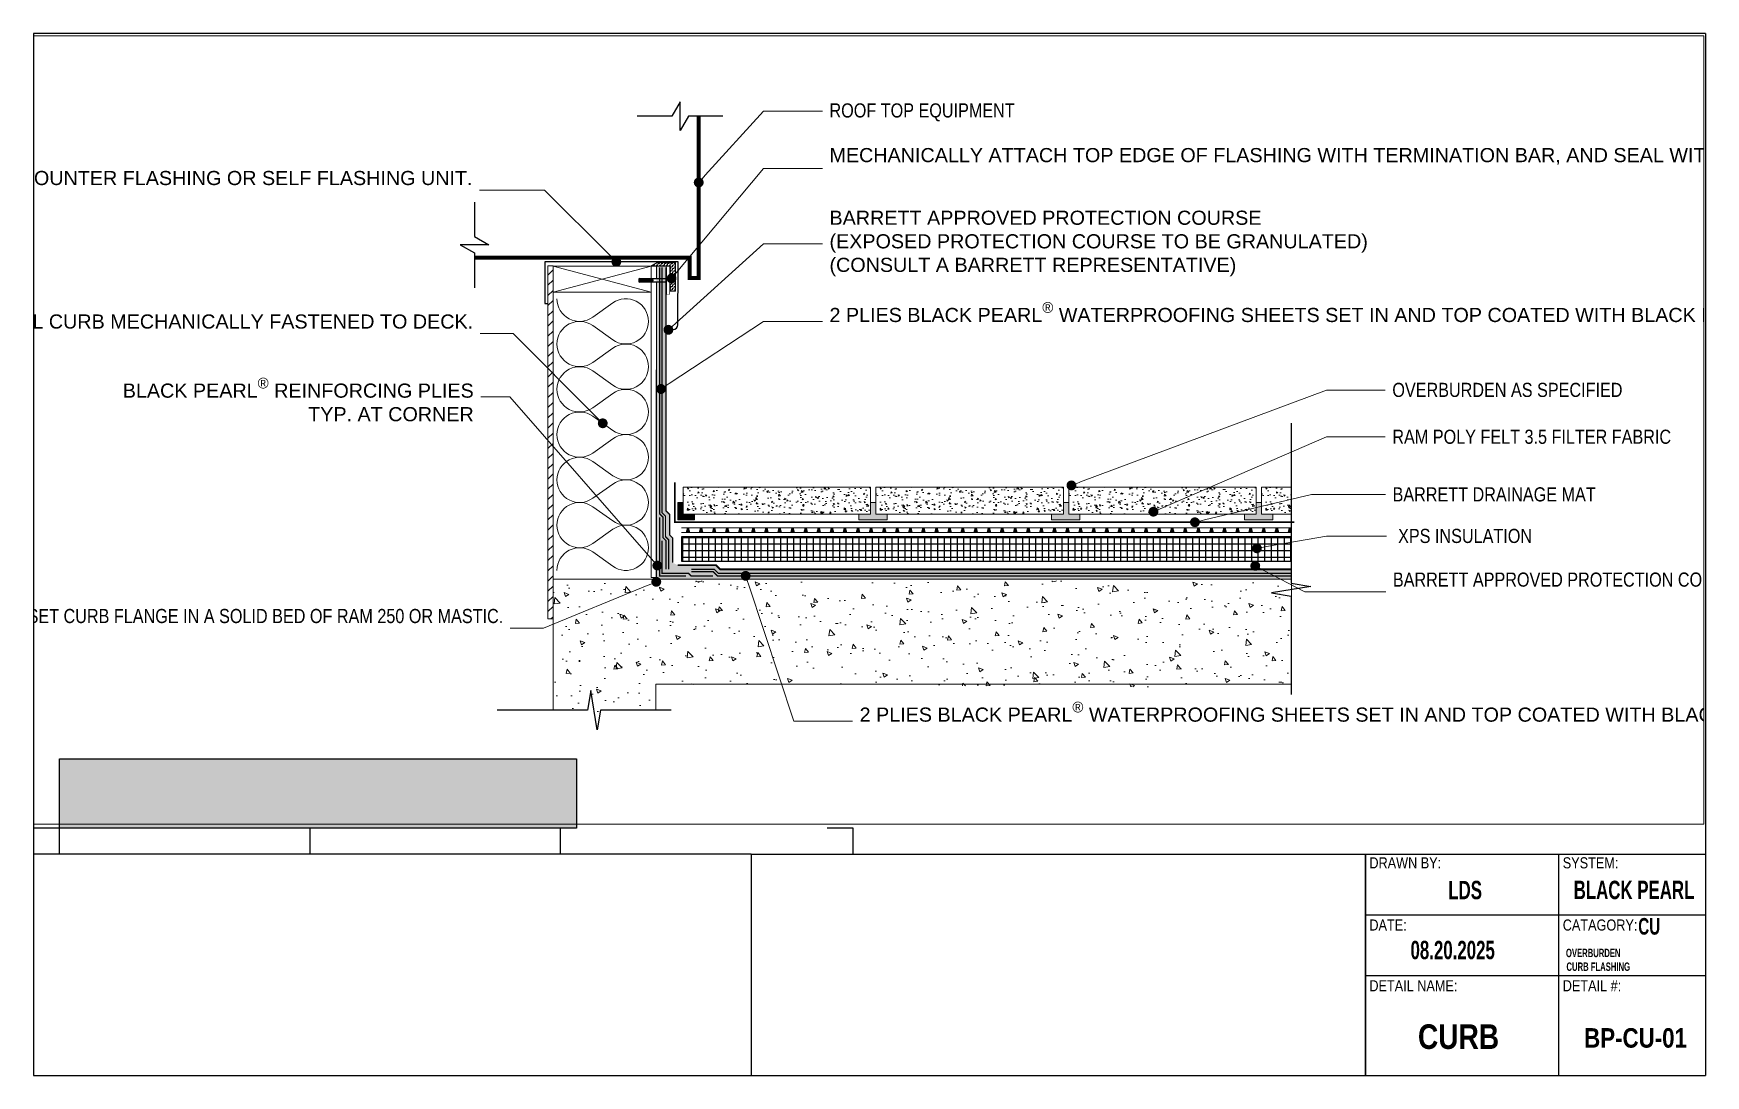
# Paper-space layout '11x17' of a CAD drawing. Header units: inches. Extents: x 0.6 to 16.6, y 0.6 to 10.6.
# The model-space entities are those that its viewports show. They can reach past a viewport. Long polylines and large blocks are cut down to what shows.
import ezdxf
from ezdxf import colors
from ezdxf.entities.mleader import LeaderData, LeaderLine
from ezdxf.math import Vec2, Vec3

# ---------------------------------------------------------------- set-up
doc = ezdxf.new("R2010")
doc.units = ezdxf.units.IN
doc.header["$MEASUREMENT"] = 0
doc.set_wipeout_variables(frame=1)
doc.linetypes.add('Dash', pattern=[0.25, 0.125, -0.125])
doc.linetypes.add('Dashed - Dense', pattern=[0.8, 0.5, -0.3])
doc.layers.get('Defpoints').update_dxf_attribs({"color": 103})
for name, color, linetype, lineweight in [('BP Drainage Mat', 191, 'Continuous', 0), ('BP Others', 190, 'Continuous', 0), ('BP Primer', 2, 'Continuous', 0), ('BP Text', 20, 'Continuous', 0), ('Drainage Mat', 191, 'Continuous', 0), ('Others', 190, 'Continuous', 0), ('RAM Black Pearl Sheet', 165, 'Continuous', 0), ('Ram Mastic', 191, 'Continuous', 0), ('RAM POLY FELT 3.5 FILTER FABRIC.', 4, 'Dash', 0), ('Text', 20, 'Continuous', 0), ('Title Block Text', 20, 'Continuous', 0)]:
    doc.layers.add(name, color=color, linetype=linetype, lineweight=lineweight)
for name, color, linetype in [('BP Insulation Border', 8, 'Continuous'), ('BP Insulation Foam', 9, 'Continuous'), ('Fastener', 94, 'Continuous'), ('SELF ADHERING BUTYL FLASHING TAPE', 10, 'Continuous'), ('Title Block Lines', 7, 'Continuous')]:
    doc.layers.add(name, color=color, linetype=linetype)
doc.layers.add('BP Protection Course', color=7, linetype='Continuous', lineweight=0, true_color=0x216123)
doc.layers.add('Protection Course', color=7, linetype='Dashed - Dense', lineweight=0, true_color=0x216123)
doc.layers.add('Metal', color=7, linetype='Continuous', true_color=0x803345)
doc.styles.add('GENERATED_STYLE_1', font='ARIALN.TTF')
doc.styles.add('GENERATED_STYLE_6', font='ARIALNB.TTF')
doc.styles.add('GENERATED_STYLE_8', font='ARIALNB.TTF', dxfattribs={"width": 0.8})
doc.styles.get("Standard").update_dxf_attribs({"font": 'ARIALN.TTF'})

psp = doc.layouts.new('11x17')

# ---------------------------------------------------------------- texts
at = {"layer": 'Text', "linetype": 'Continuous', "char_height": 0.08008, "attachment_point": 8, "style": 'GENERATED_STYLE_8'}
for s, insert in [('\\A1;\\pxqc;OVERBURDEN', (15.483, 1.737)), ('\\A1;\\pxqc;CURB FLASHING', (15.531, 1.606))]:
    psp.add_mtext(s, dxfattribs=dict(at, insert=insert))
at = {"layer": 'Title Block Text', "linetype": 'Continuous'}
for s, insert, char_height, attachment_point, style in [('\\A1;\\pxqc;LDS', (14.259, 2.289), 0.17569, 8, 'GENERATED_STYLE_8'), ('\\A1;\\pxqc;BLACK PEARL', (15.873, 2.29), 0.17569, 8, 'GENERATED_STYLE_8'), ('\\A1;\\pxqc;CU', (16.018, 1.951), 0.15872, 8, 'GENERATED_STYLE_8'), ('\\A1;08.20.2025', (14.14, 1.716), 0.17569, 8, 'GENERATED_STYLE_8'), ('\\A1;BP-CU-01', (15.396, 0.871), 0.18612, 7, 'GENERATED_STYLE_6')]:
    psp.add_mtext(s, dxfattribs=dict(at, insert=insert, char_height=char_height, attachment_point=attachment_point, style=style))
at = {"layer": 'Title Block Text', "linetype": 'Continuous', "insert": (14.196, 1.096), "char_height": 0.2346, "width": 2.94813, "attachment_point": 2, "style": 'GENERATED_STYLE_6'}
psp.add_mtext('\\A1;\\pxqc;CURB', dxfattribs=at)

msp = doc.modelspace()

# ---------------------------------------------------------------- blocks, each defined once
blk = doc.blocks.new('Barrett Title Block LDS')
h = blk.add_hatch()
h.set_pattern_fill('HONEY', color=160, scale=2)
h.set_pattern_definition([(0, (-14.79494, -0.4674), (0.375, 0.2165064), [0.25, -0.5]), (120, (-14.79494, -0.4674), (-0.375, 0.2165064), [0.25, -0.5]), (60, (-14.79494, -0.4674), (8e-17, 0.4330127), [-0.5, 0.25])])
h.paths.add_polyline_path([(7.134, 2.152), (7.147, 2.152), (7.147, 2.143), (7.134, 2.143)])
at = {"layer": 'Ram Mastic'}
h = blk.add_hatch(dxfattribs=at)
h.set_pattern_fill('HONEY', color=256, scale=1.714998)
h.set_pattern_definition([(0, (-13.46107, 1.3637), (0.3215622, 0.185654), [0.214375, -0.4287496]), (120, (-13.46107, 1.3637), (-0.3215622, 0.185654), [0.214375, -0.4287496]), (60, (-13.46107, 1.3637), (7e-17, 0.371308), [-0.4287496, 0.214375])])
h.paths.add_polyline_path([(3.733, 2.342), (3.773, 2.342), (3.773, 2.31), (3.733, 2.31)])
h = blk.add_hatch(dxfattribs=at)
h.set_pattern_fill('HONEY', color=256, scale=1.714998)
h.set_pattern_definition([(0, (-13.63047, 0.7278), (0.3215622, 0.185654), [0.214375, -0.4287496]), (120, (-13.63047, 0.7278), (-0.3215622, 0.185654), [0.214375, -0.4287496]), (60, (-13.63047, 0.7278), (7e-17, 0.371308), [-0.4287496, 0.214375])])
h.paths.add_polyline_path([(3.458, 0.971), (3.498, 0.971), (3.498, 0.916), (3.458, 0.916)])
at = {"layer": 'SELF ADHERING BUTYL FLASHING TAPE', "linetype": 'Continuous'}
h = blk.add_hatch(dxfattribs=at)
h.set_pattern_fill('ANSI31', color=30)
h.set_pattern_definition([(45, (0.74292, 1.41906), (-0.0883883, 0.0883883), [])])
h.paths.add_polyline_path([(6.83, 1.08), (6.835, 1.068), (6.838, 1.057), (6.86, 1.066), (6.858, 1.074), (6.853, 1.086), (6.847, 1.099), (6.838, 1.106), (6.818, 1.099), (6.824, 1.093)])
h = blk.add_hatch(dxfattribs=at)
h.set_pattern_fill('ANSI31', color=30)
h.set_pattern_definition([(45, (0.74292, 1.26022), (-0.0883883, 0.0883883), [])])
h.paths.add_polyline_path([(6.83, 0.921), (6.835, 0.909), (6.838, 0.898), (6.86, 0.908), (6.858, 0.915), (6.853, 0.927), (6.847, 0.94), (6.838, 0.947), (6.818, 0.94), (6.824, 0.934)])
at = {"layer": 'Title Block Lines', "linetype": 'Continuous'}
for p, q in [((16.489, 10.488), (0.51, 10.488)), ((0.51, 10.488), (0.51, 0.533)), ((7.367, 2.647), (16.489, 2.647)), ((13.238, 0.533), (13.238, 2.647)), ((15.086, 0.533), (15.086, 2.647)), ((0.51, 0.533), (16.489, 0.533)), ((3.948, 0.533), (13.903, 0.533))]:
    blk.add_line(p, q, dxfattribs=at)
at = {"layer": 'Title Block Lines'}
for points in [[(16.489, 10.488), (16.489, 0.533)], [(7.367, 2.647), (0.51, 2.647)], [(7.367, 2.647), (7.367, 0.533)], [(13.238, 2.647), (13.238, 0.533)], [(16.489, 2.287), (16.489, 1.41)], [(16.489, 2.287), (16.489, 0.533)], [(16.489, 2.066), (13.238, 2.066)], [(16.489, 1.486), (13.238, 1.486)]]:
    blk.add_lwpolyline(points, dxfattribs=at)
at = {"layer": 'Title Block Lines', "linetype": 'Continuous', "char_height": 0.10572, "attachment_point": 1, "style": 'GENERATED_STYLE_1'}
for s, insert in [('\\A1;\\pxql;DRAWN BY:', (13.276, 2.618)), ('\\A1;\\pxql;SYSTEM:', (15.124, 2.618)), ('\\A1;\\pxql;DATE:', (13.276, 2.024)), ('\\A1;\\pxql;CATAGORY:', (15.124, 2.024)), ('\\A1;\\pxql;DETAIL NAME:', (13.276, 1.444)), ('\\A1;\\pxql;DETAIL #:', (15.124, 1.444))]:
    blk.add_mtext(s, dxfattribs=dict(at, insert=insert))
blk = doc.blocks.new('CI Tools Timber Wall Framing[25]_2', base_point=(586.31, -0.73))
at = {"layer": 'Others', "linetype": 'Continuous'}
h = blk.add_hatch(dxfattribs=at)
h.set_pattern_fill('DIAGONAL___SINGLE_LINES__55', color=256, style=0, pattern_type=2)
h.set_pattern_definition([(45, (586.31426, -0.7268), (-0.389744, 0.389744), [])])
h.paths.add_polyline_path([(586.31, -3.94), (586.31, 23.04), (585.92, 23.04), (585.92, -3.94)])
for p, q in [((586.31, 21.03), (593.81, 23.03)), ((593.81, 21.03), (586.31, 23.03)), ((593.81, 23.03), (586.31, 23.03)), ((586.31, 23.03), (586.31, 21.03)), ((593.81, 21.03), (593.81, 23.03)), ((586.31, 21.03), (586.31, -0.73)), ((586.31, 21.03), (593.81, 21.03)), ((593.81, -0.73), (593.81, 21.03)), ((590.88, 20.21), (589.35, 19.12)), ((589.35, 18.48), (590.88, 17.39)), ((590.88, 16.75), (589.35, 15.66)), ((589.35, 15.02), (590.88, 13.93)), ((590.88, 13.29), (589.35, 12.2)), ((589.35, 11.56), (590.88, 10.47)), ((590.88, 9.83), (589.35, 8.74)), ((589.35, 8.1), (590.88, 7.01)), ((590.88, 6.37), (589.35, 5.28)), ((589.35, 4.64), (590.88, 3.55)), ((590.88, 2.91), (589.35, 1.82)), ((589.35, 1.18), (590.88, 0.09))]:
    blk.add_line(p, q, dxfattribs=at)
at = {"layer": 'Others', "linetype": 'Continuous', "flags": 128}
for points in [[(586.31, -3.94), (585.92, -3.94), (585.92, 23.04), (586.31, 23.04)], [(593.81, -0.78), (594.21, -0.78), (594.21, 23.03), (593.81, 23.03)]]:
    blk.add_lwpolyline(points, close=True, dxfattribs=at)
at = {"layer": 'Others', "linetype": 'Continuous'}
for centre, start, end in [((588.34, 20.53), 180, 305.3636), ((591.88, 18.8), 0, 125.3636), ((588.34, 17.07), 54.6364, 180), ((591.88, 18.8), 234.6364, 0), ((588.34, 17.07), 180, 305.3636), ((591.88, 15.34), 0, 125.3636), ((588.34, 13.61), 54.6364, 180), ((591.88, 15.34), 234.6364, 0), ((588.34, 13.61), 180, 305.3636), ((591.88, 11.88), 0, 125.3636), ((588.34, 10.15), 54.6364, 180), ((591.88, 11.88), 234.6364, 0), ((588.34, 10.15), 180, 305.3636), ((591.88, 8.42), 0, 125.3636), ((588.34, 6.69), 54.6364, 180), ((591.88, 8.42), 234.6364, 0), ((588.34, 6.69), 180, 305.3636), ((591.88, 4.96), 0, 125.3636), ((588.34, 3.23), 54.6364, 180), ((591.88, 4.96), 234.6364, 0), ((588.34, 3.23), 180, 305.3636), ((591.88, 1.5), 0, 125.3636), ((588.34, -0.23), 54.6364, 180), ((591.88, 1.5), 234.6364, 0)]:
    blk.add_arc(centre, 1.73, start, end, dxfattribs=at)
blk = doc.blocks.new('zamac')
blk.add_wipeout([(-2.34, 0.12), (-2.27, 0.14), (0, 0.14), (0, -0.14), (-2.27, -0.14), (-2.34, -0.12)])
at = {"color": 0, "linetype": 'Continuous', "ltscale": 1.75}
for points in [[(-2.27, 0.04), (-2.27, 0.14), (-2.34, 0.12), (-2.34, -0.12), (-2.27, -0.14), (-2.27, -0.04)], [(-2.34, -0.04), (-1.25, -0.04), (-1.25, 0.04), (-2.34, 0.04)], [(-2.27, 0.14), (0, 0.14)], [(0, -0.14), (-2.27, -0.14)]]:
    blk.add_lwpolyline(points, dxfattribs=at)
blk.add_lwpolyline([(0, -0.35), (0, 0.35), (0.02, 0.35, -0.236068), (0.05, 0.34), (0.15, 0.21, -0.162278), (0.16, 0.18), (0.16, -0.18, -0.162278), (0.15, -0.21), (0.05, -0.34, -0.236068), (0.02, -0.35)], format="xyb", close=True, dxfattribs=at)
blk = doc.blocks.new('flat term')
at = {"layer": 'Fastener'}
blk.add_blockref('zamac', (476.02, 15.02), dxfattribs=at)
at = {"layer": 'Drainage Mat'}
blk.add_lwpolyline([(476.02, 13.96), (475.83, 13.96), (475.83, 16.12), (476.02, 16.12)], close=True, dxfattribs=at)
blk.add_wipeout([(476.02, 13.96), (475.83, 13.96), (475.83, 16.12), (476.02, 16.12)]).dxf.layer = 'Fastener'
blk = doc.blocks.new('_Dot')
at = {"color": 0, "linetype": 'ByBlock', "lineweight": -2}
blk.add_line((-0.5, 0), (-1, 0), dxfattribs=at)
at = {"color": 0, "linetype": 'ByBlock', "const_width": 0.5}
blk.add_lwpolyline([(-0.25, 0, 1), (0.25, 0, 1)], format="xyb", close=True, dxfattribs=at)
blk = doc.blocks.new('*U80')
at = {"layer": 'BP Drainage Mat'}
h = blk.add_hatch(color=256, dxfattribs=at)
h.dxf.hatch_style = 1
h.paths.add_polyline_path([(0.5, 0.34), (0.55, 0.34), (0.64, 0), (0.5, 0), (0.36, 0), (0.45, 0.34)])
at = {"layer": 'BP Drainage Mat', "linetype": 'Continuous'}
for points in [[(1, 0.34), (0, 0.34)], [(1, 0), (0, 0)]]:
    blk.add_lwpolyline(points, dxfattribs=at)
blk.add_lwpolyline([(0.5, 0.34), (0.55, 0.34), (0.64, 0), (0.5, 0), (0.36, 0), (0.45, 0.34)], close=True, dxfattribs=at)
blk = doc.blocks.new('*U82')
at = {"layer": 'Drainage Mat', "color": 0, "linetype": 'ByBlock', "lineweight": -2, "transparency": 16777216}
for p in [(967.22, 97.23), (968.22, 97.23), (969.22, 97.23), (970.22, 97.23), (971.22, 97.23), (972.22, 97.23), (973.22, 97.23), (974.22, 97.23), (975.22, 97.23), (976.22, 97.23), (977.22, 97.23), (978.22, 97.23), (979.22, 97.23), (980.22, 97.23), (981.22, 97.23), (982.22, 97.23), (983.22, 97.23), (984.22, 97.23), (985.22, 97.23), (986.22, 97.23), (987.22, 97.23), (988.22, 97.23), (989.22, 97.23), (990.22, 97.23)]:
    blk.add_blockref('*U80', p, dxfattribs=at)

# ---------------------------------------------------------------- hatches: boundary and pattern name
at = {"layer": 'Others'}
for points in [[(479.66, 60.186), (480.067, 60.186), (480.067, 59.279), (480.924, 59.279), (480.924, 58.865), (479.66, 58.865)], [(495.664, 59.279), (495.664, 58.865), (493.498, 58.865), (493.498, 59.279), (494.4, 59.279), (494.4, 60.186), (494.808, 60.186), (494.808, 59.279)], [(510.405, 59.279), (510.405, 58.865), (508.239, 58.865), (508.239, 59.279), (509.14, 59.279), (509.14, 60.186), (509.548, 60.186), (509.548, 59.279)], [(525.145, 59.279), (525.145, 58.865), (522.979, 58.865), (522.979, 59.279), (523.881, 59.279), (523.881, 60.186), (524.288, 60.186), (524.288, 59.279)]]:
    msp.add_hatch(color=256, dxfattribs=at).paths.add_polyline_path(points)
h = msp.add_hatch(dxfattribs=at)
h.set_pattern_fill('CONCRETE___STRUCTURAL_0002', color=256, style=0, pattern_type=2)
h.set_pattern_definition([(130, (485.7564, 60.0878), (1.17164, 0.10251), [0.12251, -1.34764]), (185, (485.7564, 60.0878), (0.22665, 1.2287), [0.09801, -1.07811]), (79.549, (485.6588, 60.0792), (-0.945, 1.1262), [0.10412, -1.14531]), (133.816, (485.7564, 60.4145), (1.74334, 0.27037), [0.18377, -2.02145]), (83.364, (485.6111, 60.392), (-1.52677, 1.59122), [0.15618, -1.71797]), (188.816, (485.7564, 60.4145), (-1.52677, 1.59122), [0.147, -1.61716]), (159, (485.5931, 60.3328), (0.97505, 0.65768), [0.12251, -1.34764]), (214, (485.5931, 60.3328), (-0.39745, 1.18453), [0.09801, -1.07811]), (108.549, (485.5118, 60.278), (-1.3725, 0.52685), [0.10412, -1.14531]), (142.5, (485.7564, 60.08777), (-0.019863, 0.543781), [0, -1.06504, 0, -1.094443, 0, -1.082192]), (172.5, (485.7564, 60.08777), (-0.429723, 0.64427), [0, -0.623996, 0, -1.040538, 0, -0.412458]), (212.5, (486.1207, 60.08777), (0.871998, 0.036843), [0, -0.408374, 0, -1.27413, 0, -1.69067]), (222.5, (486.284, 60.0878), (-0.95263, 0.16352), [0, -0.530887, 0, -0.84615, 0, -1.20062])])
h.paths.add_polyline_path([(494.4, 61.356), (480.067, 61.356), (480.067, 59.279), (494.4, 59.279)])
h = msp.add_hatch(dxfattribs=at)
h.set_pattern_fill('CONCRETE___STRUCTURAL_0002', color=256, style=0, pattern_type=2)
h.set_pattern_definition([(130, (500.4967, 60.0878), (1.17164, 0.10251), [0.12251, -1.34764]), (185, (500.4967, 60.0878), (0.22665, 1.2287), [0.09801, -1.07811]), (79.549, (500.3991, 60.0792), (-0.945, 1.1262), [0.10412, -1.14531]), (133.816, (500.4967, 60.4145), (1.74334, 0.27037), [0.18377, -2.02145]), (83.364, (500.3515, 60.392), (-1.52677, 1.59122), [0.15618, -1.71797]), (188.816, (500.4967, 60.4145), (-1.52677, 1.59122), [0.147, -1.61716]), (159, (500.3334, 60.3328), (0.97505, 0.65768), [0.12251, -1.34764]), (214, (500.3334, 60.3328), (-0.39745, 1.18453), [0.09801, -1.07811]), (108.549, (500.2521, 60.278), (-1.3725, 0.52685), [0.10412, -1.14531]), (142.5, (500.49674, 60.08777), (-0.019863, 0.543781), [0, -1.06504, 0, -1.094443, 0, -1.082192]), (172.5, (500.49674, 60.08777), (-0.429723, 0.64427), [0, -0.623996, 0, -1.040538, 0, -0.412458]), (212.5, (500.861, 60.08777), (0.871998, 0.036843), [0, -0.408374, 0, -1.27413, 0, -1.69067]), (222.5, (501.02436, 60.0878), (-0.95263, 0.16352), [0, -0.530887, 0, -0.84615, 0, -1.20062])])
h.paths.add_polyline_path([(509.14, 61.356), (494.808, 61.356), (494.808, 59.279), (509.14, 59.279)])
h = msp.add_hatch(dxfattribs=at)
h.set_pattern_fill('CONCRETE___STRUCTURAL_0002', color=256, style=0, pattern_type=2)
h.set_pattern_definition([(130, (515.2371, 60.0878), (1.17164, 0.10251), [0.12251, -1.34764]), (185, (515.2371, 60.0878), (0.22665, 1.2287), [0.09801, -1.07811]), (79.549, (515.1394, 60.0792), (-0.945, 1.1262), [0.10412, -1.14531]), (133.816, (515.237, 60.4145), (1.74334, 0.27037), [0.18377, -2.02145]), (83.364, (515.0918, 60.392), (-1.52677, 1.59122), [0.15618, -1.71797]), (188.816, (515.237, 60.4145), (-1.52677, 1.59122), [0.147, -1.61716]), (159, (515.0737, 60.3328), (0.97505, 0.65768), [0.12251, -1.34764]), (214, (515.0737, 60.3328), (-0.39745, 1.18453), [0.09801, -1.07811]), (108.549, (514.9925, 60.278), (-1.3725, 0.52685), [0.10412, -1.14531]), (142.5, (515.23706, 60.08777), (-0.019863, 0.543781), [0, -1.06504, 0, -1.094443, 0, -1.082192]), (172.5, (515.23706, 60.08777), (-0.429723, 0.64427), [0, -0.623996, 0, -1.040538, 0, -0.412458]), (212.5, (515.60133, 60.08777), (0.871998, 0.036843), [0, -0.408374, 0, -1.27413, 0, -1.69067]), (222.5, (515.7647, 60.0878), (-0.95263, 0.16352), [0, -0.530887, 0, -0.84615, 0, -1.20062])])
h.paths.add_polyline_path([(523.881, 61.356), (509.548, 61.356), (509.548, 59.279), (523.881, 59.279)])
h = msp.add_hatch(dxfattribs=at)
h.set_pattern_fill('CONCRETE___STRUCTURAL_0002', color=256, style=0, pattern_type=2)
h.set_pattern_definition([(130, (529.9774, 60.0878), (1.17164, 0.1025), [0.12251, -1.34764]), (185, (529.9774, 60.0878), (0.22665, 1.2287), [0.098, -1.0781]), (79.549, (529.8797, 60.0792), (-0.945, 1.1262), [0.10412, -1.14531]), (133.816, (529.9774, 60.4145), (1.74334, 0.27037), [0.18377, -2.02145]), (83.364, (529.8321, 60.392), (-1.52677, 1.5912), [0.1562, -1.71797]), (188.816, (529.9774, 60.4145), (-1.52677, 1.5912), [0.147, -1.61716]), (159, (529.814, 60.3328), (0.97505, 0.65768), [0.12251, -1.34764]), (214, (529.814, 60.3328), (-0.39745, 1.18453), [0.098, -1.0781]), (108.549, (529.7328, 60.278), (-1.3725, 0.52685), [0.10412, -1.14531]), (142.5, (529.9774, 60.08777), (-0.019863, 0.54378), [0, -1.06504, 0, -1.094443, 0, -1.08219]), (172.5, (529.9774, 60.08777), (-0.429723, 0.64427), [0, -0.623996, 0, -1.04054, 0, -0.41246]), (212.5, (530.34166, 60.08777), (0.871998, 0.036843), [0, -0.408374, 0, -1.27413, 0, -1.69067]), (222.5, (530.505, 60.0878), (-0.95263, 0.16352), [0, -0.53089, 0, -0.84615, 0, -1.20062])])
h.paths.add_polyline_path([(526.541, 61.356), (524.288, 61.356), (524.288, 59.279), (526.541, 59.279)])
h = msp.add_hatch(dxfattribs=at)
h.set_pattern_fill('CONCRETE___STRUCTURAL_0002', color=256, style=0, pattern_type=2)
h.set_pattern_definition([(130, (518.099, 47.4654), (3.64368, 0.31878), [0.381, -4.191]), (185, (518.099, 47.4654), (0.70486, 3.82114), [0.3048, -3.3528]), (79.549, (517.7954, 47.4388), (-2.93883, 3.50235), [0.3238, -3.5618]), (133.816, (518.099, 48.4814), (5.4216, 0.84084), [0.5715, -6.2865]), (83.364, (517.647, 48.4113), (-4.7481, 4.9485), [0.4857, -5.3427]), (188.816, (518.099, 48.4814), (-4.7481, 4.9485), [0.4572, -5.0292]), (159, (517.591, 48.2274), (3.03229, 2.0453), [0.381, -4.191]), (214, (517.591, 48.2274), (-1.23604, 3.68376), [0.3048, -3.3528]), (108.549, (517.3383, 48.057), (-4.26833, 1.63845), [0.3238, -3.5618]), (142.5, (518.099, 47.4654), (-0.061772, 1.6911), [0, -3.31216, 0, -3.4036, 0, -3.3655]), (172.5, (518.099, 47.4654), (-1.33639, 2.00361), [0, -1.94056, 0, -3.23596, 0, -1.2827]), (212.5, (519.2319, 47.4654), (2.711818, 0.11458), [0, -1.27, 0, -3.9624, 0, -5.2578]), (222.5, (519.7399, 47.4654), (-2.96259, 0.50853), [0, -1.651, 0, -2.63144, 0, -3.7338])])
h.paths.add_polyline_path([(470.119, 45.568), (470.119, 44.781), (470.119, 44.303), (472.747, 44.303), (472.997, 45.803), (473.497, 42.803), (473.747, 44.303), (477.977, 44.303), (477.98, 46.293), (526.542, 46.034), (526.542, 54.194), (470.095, 54.194)])

# ---------------------------------------------------------------- linework, layer by layer
at = {"linetype": 'Continuous'}
for p, q in [((526.541, 66.235), (526.542, 54.017)), ((528.042, 53.767), (525.042, 53.267)), ((526.542, 54.017), (528.042, 53.767)), ((525.042, 53.267), (526.542, 53.017)), ((526.542, 53.017), (526.542, 45.506)), ((472.997, 45.803), (472.747, 44.303)), ((473.497, 42.803), (472.997, 45.803)), ((472.747, 44.303), (465.854, 44.303)), ((473.747, 44.303), (473.497, 42.803)), ((479.139, 44.303), (473.747, 44.303))]:
    msp.add_line(p, q, dxfattribs=at)
for points in [[(483.107, 89.705), (480.479, 89.705), (479.847, 88.61), (479.847, 90.801), (479.214, 89.705), (476.542, 89.705)], [(464.104, 83.14), (464.104, 80.512), (465.2, 79.88), (463.008, 79.88), (464.104, 79.247), (464.104, 76.575)]]:
    msp.add_lwpolyline(points)
at = {"layer": 'Metal', "linetype": 'Continuous'}
msp.add_lwpolyline([(478.906, 73.76, 0.9310274), (479.668, 73.758), (479.675, 78.56), (469.496, 78.575), (469.491, 75.382), (469.682, 75.382)], format="xyb", dxfattribs=at)
at = {"layer": 'Others', "flags": 128}
for points in [[(479.66, 60.186), (480.067, 60.186), (480.067, 59.279), (480.924, 59.279), (480.924, 58.865), (479.66, 58.865)], [(494.4, 61.356), (480.067, 61.356), (480.067, 59.279), (494.4, 59.279)], [(495.664, 59.279), (495.664, 58.865), (493.498, 58.865), (493.498, 59.279), (494.4, 59.279), (494.4, 60.186), (494.808, 60.186), (494.808, 59.279)], [(509.14, 61.356), (494.808, 61.356), (494.808, 59.279), (509.14, 59.279)], [(510.405, 59.279), (510.405, 58.865), (508.239, 58.865), (508.239, 59.279), (509.14, 59.279), (509.14, 60.186), (509.548, 60.186), (509.548, 59.279)], [(523.881, 61.356), (509.548, 61.356), (509.548, 59.279), (523.881, 59.279)], [(525.145, 59.279), (525.145, 58.865), (522.979, 58.865), (522.979, 59.279), (523.881, 59.279), (523.881, 60.186), (524.288, 60.186), (524.288, 59.279)], [(526.541, 61.356), (524.288, 61.356), (524.288, 59.279), (526.541, 59.279)]]:
    msp.add_lwpolyline(points, close=True, dxfattribs=at)
msp.add_lwpolyline([(477.98, 44.303), (477.98, 46.293), (526.573, 46.293), (526.573, 54.323), (470.119, 54.323), (470.119, 44.303)], dxfattribs=at)
at = {"layer": 'RAM POLY FELT 3.5 FILTER FABRIC.', "ltscale": 0.2, "const_width": 0.141, "flags": 128}
msp.add_lwpolyline([(479.429, 61.713), (479.429, 58.674), (526.803, 58.674)], dxfattribs=at)

# ---------------------------------------------------------------- block references
at = {"layer": 'Others', "linetype": 'Continuous'}
msp.add_blockref('CI Tools Timber Wall Framing[25]_2', (470.119, 54.488), dxfattribs=at)

# ---------------------------------------------------------------- leaders
at = {"layer": 'Text'}
ml = msp.add_multileader_mtext('Standard', dxfattribs=at)
ml.set_content('{\\fArial|b0|i0|c0|p34;SHEET METAL COUNTER FLASHING OR SELF FLASHING UNIT.}', color=256)
ml.set_leader_properties(color=256, lineweight=0)
ml.set_arrow_properties(name='DOT')
ml.build(insert=Vec2(0, 0))
ml.multileader.update_dxf_attribs({"text_left_attachment_type": 2, "text_right_attachment_type": 2, "dogleg_length": 0.36, "arrow_head_size": 0.75, "scale": 12})
ctx = ml.context
ctx.base_point, ctx.scale, ctx.char_height, ctx.arrow_head_size, ctx.landing_gap_size, ctx.plane_origin = Vec3(437.263, 84.047), 12, 1.08, 0.75, 0.54, Vec3(474.959, 78.567)
ctx.left_attachment, ctx.right_attachment, ctx.text_align_type = 2, 2, 2
notes = []
notes.append((ctx, [(0, (1, 1, 0), (469.478, 84.047), (-1, 0), 4.974, [(0, [(474.959, 78.567)], 0, [])])]))
ctx.mtext.insert, ctx.mtext.width, ctx.mtext.alignment, ctx.mtext.flow_direction = Vec3(463.964, 85.516), 27.71987, 3, 5
ml = msp.add_multileader_mtext('Standard', dxfattribs=at)
ml.set_content('{\\fArial|b0|i0|c0|p34;PREFABRICATED INSULATED METAL CURB MECHANICALLY FASTENED TO DECK.}', color=256)
ml.set_leader_properties(color=256, lineweight=0)
ml.set_arrow_properties(name='DOT')
ml.build(insert=Vec2(0, 0))
ml.multileader.update_dxf_attribs({"text_left_attachment_type": 2, "text_right_attachment_type": 2, "dogleg_length": 0.36, "arrow_head_size": 0.75, "scale": 12})
ctx = ml.context
ctx.base_point, ctx.scale, ctx.char_height, ctx.arrow_head_size, ctx.landing_gap_size, ctx.plane_origin = Vec3(431.981, 73.082), 12, 1.08, 0.75, 0.54, Vec3(473.919, 66.232)
ctx.left_attachment, ctx.right_attachment, ctx.text_align_type = 2, 2, 2
notes.append((ctx, [(0, (1, 1, 0), (467.072, 73.082), (-1, 0), 2.518, [(0, [(473.919, 66.232)], 0, [])])]))
ctx.mtext.insert, ctx.mtext.width, ctx.mtext.alignment, ctx.mtext.flow_direction = Vec3(464.014, 74.55), 33.24236, 3, 5
ml = msp.add_multileader_mtext('Standard', dxfattribs=at)
ml.set_content('OVERBURDEN AS SPECIFIED', color=256)
ml.set_leader_properties(color=256, lineweight=0)
ml.set_arrow_properties(name='DOT')
ml.build(insert=Vec2(0, 0))
ml.multileader.update_dxf_attribs({"text_left_attachment_type": 2, "text_right_attachment_type": 2, "dogleg_length": 11.281, "arrow_head_size": 0.75, "scale": 12})
ctx = ml.context
ctx.base_point, ctx.scale, ctx.char_height, ctx.arrow_head_size, ctx.landing_gap_size, ctx.plane_origin = Vec3(533.743, 68.765), 12, 1.08, 0.75, 0.54, Vec3(507.373, 64.317)
ctx.left_attachment, ctx.right_attachment = 2, 2
notes.append((ctx, [(0, (1, 1, 0), (529.243, 68.765), (1, 0), 4.5, [(0, [(509.749, 61.485)], 0, [])])]))
ctx.mtext.insert, ctx.mtext.flow_direction = Vec3(534.283, 69.324), 5
ml = msp.add_multileader_mtext('Standard', dxfattribs=at)
ml.set_content('RAM POLY FELT 3.5 FILTER FABRIC', color=256)
ml.set_leader_properties(color=256, lineweight=0)
ml.set_arrow_properties(name='DOT')
ml.build(insert=Vec2(0, 0))
ml.multileader.update_dxf_attribs({"text_left_attachment_type": 2, "text_right_attachment_type": 2, "dogleg_length": 0.36, "arrow_head_size": 0.75, "scale": 12})
ctx = ml.context
ctx.base_point, ctx.scale, ctx.char_height, ctx.arrow_head_size, ctx.landing_gap_size, ctx.plane_origin = Vec3(533.743, 65.184), 12, 1.08, 0.75, 0.54, Vec3(513.534, 61.939)
ctx.left_attachment, ctx.right_attachment = 2, 2
notes.append((ctx, [(0, (1, 1, 0), (529.243, 65.184), (1, 0), 4.5, [(0, [(516.019, 59.476)], 0, [])])]))
ctx.mtext.insert, ctx.mtext.flow_direction = Vec3(534.283, 65.743), 5
for ctx, leaders in notes:
    for number, flags, end, landing, length, lines in leaders:
        leader = LeaderData()
        leader.index, (leader.has_last_leader_line, leader.has_dogleg_vector, leader.attachment_direction) = number, flags
        leader.last_leader_point, leader.dogleg_vector, leader.dogleg_length = Vec3(end), Vec3(landing), length
        for number, points, colour, breaks in lines:
            line = LeaderLine()
            line.index, line.vertices, line.color, line.breaks = number, Vec3.list(points), colors.encode_raw_color(colour), breaks
            leader.lines.append(line)
        ctx.leaders.append(leader)

# ---------------------------------------------------------------- next in the draw order: block references
at = {"layer": 'Fastener'}
msp.add_blockref('flat term', (2.998, 62.13), dxfattribs=at)

# ---------------------------------------------------------------- next in the draw order: hatches: boundary and pattern name
at = {"layer": 'Ram Mastic'}
h = msp.add_hatch(dxfattribs=at)
h.set_pattern_fill('ZIGZAG', color=256)
h.set_pattern_definition([(0, (10.38281, 61.93606), (0.125, 0.125), [0.125, -0.125]), (90, (10.50781, 61.93606), (-0.125, 0.125), [0.125, -0.125])])
h.paths.add_polyline_path([(477.589, 78.249), (479.082, 78.249), (479.082, 77.532), (479.214, 77.372), (479.214, 76.932), (479.082, 76.799), (479.082, 76.323), (479.476, 76.323), (479.476, 78.519), (478.09, 78.519)])

# ---------------------------------------------------------------- next in the draw order: linework, layer by layer
at = {"layer": 'Others', "const_width": 0.3}
msp.add_lwpolyline([(481.257, 89.705), (481.257, 78.56), (481.257, 77.329), (480.573, 77.329), (480.573, 78.883), (464.104, 78.883)], dxfattribs=at)
at = {"layer": 'Ram Mastic'}
msp.add_lwpolyline([(477.589, 78.249), (479.082, 78.249), (479.082, 77.532), (479.214, 77.372), (479.214, 76.932), (479.082, 76.799), (479.082, 76.323), (479.476, 76.323), (479.476, 78.519), (478.09, 78.519)], close=True, dxfattribs=at)

# ---------------------------------------------------------------- next in the draw order: leaders
at = {"layer": 'BP Text'}
ml = msp.add_multileader_mtext('Standard', dxfattribs=at)
ml.set_content('\\A1;{\\fArial|b0|i0|c0|p34;INSULATION}', color=256)
ml.set_leader_properties(color=256, lineweight=0)
ml.set_arrow_properties(name='DOT')
ml.build(insert=Vec2(0, 0))
ml.multileader.update_dxf_attribs({"text_left_attachment_type": 2, "text_right_attachment_type": 2, "dogleg_length": 0.36, "arrow_head_size": 0.25, "scale": 4})
ctx = ml.context
ctx.base_point, ctx.scale, ctx.char_height, ctx.arrow_head_size, ctx.landing_gap_size, ctx.plane_origin = Vec3(744.077, 85.241), 4, 0.36, 0.25, 0.18, Vec3(756.196, 90.097)
ctx.left_attachment, ctx.right_attachment, ctx.text_align_type = 2, 2, 1
notes = []
notes.append((ctx, [(0, (0, 0, 0), (0, 0), (1, 0), 1, [])]))
ctx.mtext.insert, ctx.mtext.width, ctx.mtext.defined_height, ctx.mtext.alignment, ctx.mtext.flow_direction = Vec3(745.722, 85.427), 3.3411, 0.273, 2, 5
ctx.mtext.has_bg_fill, ctx.mtext.bg_color, ctx.mtext.bg_scale_factor, ctx.mtext.bg_transparency, ctx.mtext.use_window_bg_color = 1, -1027028792, 1.5, 0, 1
for ctx, leaders in notes:
    for number, flags, end, landing, length, lines in leaders:
        leader = LeaderData()
        leader.index, (leader.has_last_leader_line, leader.has_dogleg_vector, leader.attachment_direction) = number, flags
        leader.last_leader_point, leader.dogleg_vector, leader.dogleg_length = Vec3(end), Vec3(landing), length
        for number, points, colour, breaks in lines:
            line = LeaderLine()
            line.index, line.vertices, line.color, line.breaks = number, Vec3.list(points), colors.encode_raw_color(colour), breaks
            leader.lines.append(line)
        ctx.leaders.append(leader)

# ---------------------------------------------------------------- next in the draw order: leaders
ml = msp.add_multileader_mtext('Standard', dxfattribs=at)
ml.set_content('\\A1;{\\fArial|b0|i0|c0|p34;ENGINEERED MEDIA}', color=256)
ml.set_leader_properties(color=256, lineweight=0)
ml.set_arrow_properties(name='DOT')
ml.build(insert=Vec2(0, 0))
ml.multileader.update_dxf_attribs({"text_left_attachment_type": 2, "text_right_attachment_type": 2, "dogleg_length": 0.36, "arrow_head_size": 0.25, "scale": 4})
ctx = ml.context
ctx.base_point, ctx.scale, ctx.char_height, ctx.arrow_head_size, ctx.landing_gap_size, ctx.plane_origin = Vec3(734.549, 89.779), 4, 0.36, 0.25, 0.18, Vec3(745.204, 94.933)
ctx.left_attachment, ctx.right_attachment, ctx.text_align_type = 2, 2, 1
notes = []
notes.append((ctx, [(0, (0, 0, 0), (0, 0), (1, 0), 1, [])]))
ctx.mtext.insert, ctx.mtext.width, ctx.mtext.defined_height, ctx.mtext.alignment, ctx.mtext.flow_direction = Vec3(736.358, 90.262), 3.3411, 0.273, 2, 5
ctx.mtext.has_bg_fill, ctx.mtext.bg_color, ctx.mtext.bg_scale_factor, ctx.mtext.bg_transparency, ctx.mtext.use_window_bg_color = 1, -1027028792, 1.5, 0, 1
for ctx, leaders in notes:
    for number, flags, end, landing, length, lines in leaders:
        leader = LeaderData()
        leader.index, (leader.has_last_leader_line, leader.has_dogleg_vector, leader.attachment_direction) = number, flags
        leader.last_leader_point, leader.dogleg_vector, leader.dogleg_length = Vec3(end), Vec3(landing), length
        for number, points, colour, breaks in lines:
            line = LeaderLine()
            line.index, line.vertices, line.color, line.breaks = number, Vec3.list(points), colors.encode_raw_color(colour), breaks
            leader.lines.append(line)
        ctx.leaders.append(leader)

# ---------------------------------------------------------------- next in the draw order: leaders
ml = msp.add_multileader_mtext('Standard', dxfattribs=at)
ml.set_content('\\A1;{\\fArial|b0|i0|c0|p34;ROOF DECK}', color=256)
ml.set_leader_properties(color=256, lineweight=0)
ml.set_arrow_properties(name='DOT')
ml.build(insert=Vec2(0, 0))
ml.multileader.update_dxf_attribs({"text_left_attachment_type": 2, "text_right_attachment_type": 2, "dogleg_length": 0.36, "arrow_head_size": 0.25, "scale": 4})
ctx = ml.context
ctx.base_point, ctx.scale, ctx.char_height, ctx.arrow_head_size, ctx.landing_gap_size, ctx.plane_origin = Vec3(744.162, 81.1), 4, 0.36, 0.25, 0.18, Vec3(754.817, 85.956)
ctx.left_attachment, ctx.right_attachment, ctx.text_align_type = 2, 2, 1
notes = []
notes.append((ctx, [(0, (0, 0, 0), (0, 0), (1, 0), 1, [])]))
ctx.mtext.insert, ctx.mtext.width, ctx.mtext.defined_height, ctx.mtext.alignment, ctx.mtext.flow_direction = Vec3(745.817, 81.286), 3.3411, 0.273, 2, 5
ctx.mtext.has_bg_fill, ctx.mtext.bg_color, ctx.mtext.bg_scale_factor, ctx.mtext.bg_transparency, ctx.mtext.use_window_bg_color = 1, -1027028792, 1.5, 0, 1
for ctx, leaders in notes:
    for number, flags, end, landing, length, lines in leaders:
        leader = LeaderData()
        leader.index, (leader.has_last_leader_line, leader.has_dogleg_vector, leader.attachment_direction) = number, flags
        leader.last_leader_point, leader.dogleg_vector, leader.dogleg_length = Vec3(end), Vec3(landing), length
        for number, points, colour, breaks in lines:
            line = LeaderLine()
            line.index, line.vertices, line.color, line.breaks = number, Vec3.list(points), colors.encode_raw_color(colour), breaks
            leader.lines.append(line)
        ctx.leaders.append(leader)

# ---------------------------------------------------------------- next in the draw order: leaders
ml = msp.add_multileader_mtext('Standard', dxfattribs=at)
ml.set_content('\\A1;{\\fArial|b0|i0|c0|p34;INSULATION}', color=256)
ml.set_leader_properties(color=256, lineweight=0)
ml.set_arrow_properties(name='DOT')
ml.build(insert=Vec2(0, 0))
ml.multileader.update_dxf_attribs({"text_left_attachment_type": 2, "text_right_attachment_type": 2, "dogleg_length": 0.36, "arrow_head_size": 0.25, "scale": 4})
ctx = ml.context
ctx.base_point, ctx.scale, ctx.char_height, ctx.arrow_head_size, ctx.landing_gap_size, ctx.plane_origin = Vec3(703.983, 85.241), 4, 0.36, 0.25, 0.18, Vec3(688.573, 90.097)
ctx.left_attachment, ctx.right_attachment, ctx.text_align_type = 2, 2, 1
notes = []
notes.append((ctx, [(0, (0, 0, 0), (0, 0), (1, 0), 1, [])]))
ctx.mtext.insert, ctx.mtext.text_direction, ctx.mtext.width, ctx.mtext.defined_height, ctx.mtext.alignment, ctx.mtext.flow_direction, ctx.mtext.extrusion = Vec3(705.628, 85.427), Vec3(-1, 0), 3.3411, 0.273, 2, 5, Vec3(0, 0, -1)
ctx.mtext.has_bg_fill, ctx.mtext.bg_color, ctx.mtext.bg_scale_factor, ctx.mtext.bg_transparency, ctx.mtext.use_window_bg_color = 1, -1027028792, 1.5, 0, 1
for ctx, leaders in notes:
    for number, flags, end, landing, length, lines in leaders:
        leader = LeaderData()
        leader.index, (leader.has_last_leader_line, leader.has_dogleg_vector, leader.attachment_direction) = number, flags
        leader.last_leader_point, leader.dogleg_vector, leader.dogleg_length = Vec3(end), Vec3(landing), length
        for number, points, colour, breaks in lines:
            line = LeaderLine()
            line.index, line.vertices, line.color, line.breaks = number, Vec3.list(points), colors.encode_raw_color(colour), breaks
            leader.lines.append(line)
        ctx.leaders.append(leader)

# ---------------------------------------------------------------- next in the draw order: leaders
ml = msp.add_multileader_mtext('Standard', dxfattribs=at)
ml.set_content('\\A1;{\\fArial|b0|i0|c0|p34;ROOF DECK}', color=256)
ml.set_leader_properties(color=256, lineweight=0)
ml.set_arrow_properties(name='DOT')
ml.build(insert=Vec2(0, 0))
ml.multileader.update_dxf_attribs({"text_left_attachment_type": 2, "text_right_attachment_type": 2, "dogleg_length": 0.36, "arrow_head_size": 0.25, "scale": 4})
ctx = ml.context
ctx.base_point, ctx.scale, ctx.char_height, ctx.arrow_head_size, ctx.landing_gap_size, ctx.plane_origin = Vec3(703.917, 81.1), 4, 0.36, 0.25, 0.18, Vec3(689.953, 85.956)
ctx.left_attachment, ctx.right_attachment, ctx.text_align_type = 2, 2, 1
notes = []
notes.append((ctx, [(0, (0, 0, 0), (0, 0), (1, 0), 1, [])]))
ctx.mtext.insert, ctx.mtext.text_direction, ctx.mtext.width, ctx.mtext.defined_height, ctx.mtext.alignment, ctx.mtext.flow_direction, ctx.mtext.extrusion = Vec3(705.571, 81.286), Vec3(-1, 0), 3.3411, 0.273, 2, 5, Vec3(0, 0, -1)
ctx.mtext.has_bg_fill, ctx.mtext.bg_color, ctx.mtext.bg_scale_factor, ctx.mtext.bg_transparency, ctx.mtext.use_window_bg_color = 1, -1027028792, 1.5, 0, 1
at = {"layer": 'Text'}
ml = msp.add_multileader_mtext('Standard', dxfattribs=at)
ml.set_content('ROOF TOP EQUIPMENT', color=256)
ml.set_leader_properties(color=256, lineweight=0)
ml.set_arrow_properties(name='DOT')
ml.build(insert=Vec2(0, 0))
ml.multileader.update_dxf_attribs({"text_left_attachment_type": 2, "text_right_attachment_type": 2, "dogleg_length": 0.36, "arrow_head_size": 0.75, "scale": 12})
ctx = ml.context
ctx.base_point, ctx.scale, ctx.char_height, ctx.arrow_head_size, ctx.landing_gap_size, ctx.plane_origin = Vec3(490.714, 90.089), 12, 1.08, 0.75, 0.54, Vec3(479.179, 83.346)
ctx.left_attachment, ctx.right_attachment = 2, 2
notes.append((ctx, [(0, (1, 1, 0), (486.214, 90.089), (1, 0), 4.5, [(0, [(481.257, 84.635)], 0, [])])]))
ctx.mtext.insert, ctx.mtext.width, ctx.mtext.flow_direction = Vec3(491.254, 90.681), 40.98435, 5
for ctx, leaders in notes:
    for number, flags, end, landing, length, lines in leaders:
        leader = LeaderData()
        leader.index, (leader.has_last_leader_line, leader.has_dogleg_vector, leader.attachment_direction) = number, flags
        leader.last_leader_point, leader.dogleg_vector, leader.dogleg_length = Vec3(end), Vec3(landing), length
        for number, points, colour, breaks in lines:
            line = LeaderLine()
            line.index, line.vertices, line.color, line.breaks = number, Vec3.list(points), colors.encode_raw_color(colour), breaks
            leader.lines.append(line)
        ctx.leaders.append(leader)

# ---------------------------------------------------------------- next in the draw order: hatches: boundary and pattern name
at = {"layer": 'BP Drainage Mat'}
h = msp.add_hatch(color=256, dxfattribs=at)
h.dxf.hatch_style = 1
h.paths.add_polyline_path([(504.454, 58.237), (504.401, 58.237), (504.309, 57.893), (504.454, 57.893), (504.599, 57.893), (504.507, 58.237)])
h = msp.add_hatch(color=256, dxfattribs=at)
h.dxf.hatch_style = 1
h.paths.add_polyline_path([(505.454, 58.237), (505.401, 58.237), (505.309, 57.893), (505.454, 57.893), (505.599, 57.893), (505.507, 58.237)])
h = msp.add_hatch(color=256, dxfattribs=at)
h.dxf.hatch_style = 1
h.paths.add_polyline_path([(506.454, 58.237), (506.401, 58.237), (506.309, 57.893), (506.454, 57.893), (506.599, 57.893), (506.507, 58.237)])
h = msp.add_hatch(color=256, dxfattribs=at)
h.dxf.hatch_style = 1
h.paths.add_polyline_path([(507.454, 58.237), (507.401, 58.237), (507.309, 57.893), (507.454, 57.893), (507.599, 57.893), (507.507, 58.237)])
h = msp.add_hatch(color=256, dxfattribs=at)
h.dxf.hatch_style = 1
h.paths.add_polyline_path([(508.454, 58.237), (508.401, 58.237), (508.309, 57.893), (508.454, 57.893), (508.599, 57.893), (508.507, 58.237)])
h = msp.add_hatch(color=256, dxfattribs=at)
h.dxf.hatch_style = 1
h.paths.add_polyline_path([(509.454, 58.237), (509.401, 58.237), (509.309, 57.893), (509.454, 57.893), (509.599, 57.893), (509.507, 58.237)])
h = msp.add_hatch(color=256, dxfattribs=at)
h.dxf.hatch_style = 1
h.paths.add_polyline_path([(510.454, 58.237), (510.401, 58.237), (510.309, 57.893), (510.454, 57.893), (510.599, 57.893), (510.507, 58.237)])
h = msp.add_hatch(color=256, dxfattribs=at)
h.dxf.hatch_style = 1
h.paths.add_polyline_path([(511.454, 58.237), (511.401, 58.237), (511.309, 57.893), (511.454, 57.893), (511.599, 57.893), (511.507, 58.237)])
h = msp.add_hatch(color=256, dxfattribs=at)
h.dxf.hatch_style = 1
h.paths.add_polyline_path([(512.454, 58.237), (512.401, 58.237), (512.309, 57.893), (512.454, 57.893), (512.599, 57.893), (512.507, 58.237)])
h = msp.add_hatch(color=256, dxfattribs=at)
h.dxf.hatch_style = 1
h.paths.add_polyline_path([(513.454, 58.237), (513.401, 58.237), (513.309, 57.893), (513.454, 57.893), (513.599, 57.893), (513.507, 58.237)])
h = msp.add_hatch(color=256, dxfattribs=at)
h.dxf.hatch_style = 1
h.paths.add_polyline_path([(514.454, 58.237), (514.401, 58.237), (514.309, 57.893), (514.454, 57.893), (514.599, 57.893), (514.507, 58.237)])
h = msp.add_hatch(color=256, dxfattribs=at)
h.dxf.hatch_style = 1
h.paths.add_polyline_path([(515.454, 58.237), (515.401, 58.237), (515.309, 57.893), (515.454, 57.893), (515.599, 57.893), (515.507, 58.237)])
h = msp.add_hatch(color=256, dxfattribs=at)
h.dxf.hatch_style = 1
h.paths.add_polyline_path([(516.454, 58.237), (516.401, 58.237), (516.309, 57.893), (516.454, 57.893), (516.599, 57.893), (516.507, 58.237)])
h = msp.add_hatch(color=256, dxfattribs=at)
h.dxf.hatch_style = 1
h.paths.add_polyline_path([(517.454, 58.237), (517.401, 58.237), (517.309, 57.893), (517.454, 57.893), (517.599, 57.893), (517.507, 58.237)])
h = msp.add_hatch(color=256, dxfattribs=at)
h.dxf.hatch_style = 1
h.paths.add_polyline_path([(518.454, 58.237), (518.401, 58.237), (518.309, 57.893), (518.454, 57.893), (518.599, 57.893), (518.507, 58.237)])
h = msp.add_hatch(color=256, dxfattribs=at)
h.dxf.hatch_style = 1
h.paths.add_polyline_path([(519.454, 58.237), (519.401, 58.237), (519.309, 57.893), (519.454, 57.893), (519.599, 57.893), (519.507, 58.237)])
h = msp.add_hatch(color=256, dxfattribs=at)
h.dxf.hatch_style = 1
h.paths.add_polyline_path([(520.454, 58.237), (520.401, 58.237), (520.309, 57.893), (520.454, 57.893), (520.599, 57.893), (520.507, 58.237)])
h = msp.add_hatch(color=256, dxfattribs=at)
h.dxf.hatch_style = 1
h.paths.add_polyline_path([(521.454, 58.237), (521.401, 58.237), (521.309, 57.893), (521.454, 57.893), (521.599, 57.893), (521.507, 58.237)])
h = msp.add_hatch(color=256, dxfattribs=at)
h.dxf.hatch_style = 1
h.paths.add_polyline_path([(522.454, 58.237), (522.401, 58.237), (522.309, 57.893), (522.454, 57.893), (522.599, 57.893), (522.507, 58.237)])
h = msp.add_hatch(color=256, dxfattribs=at)
h.dxf.hatch_style = 1
h.paths.add_polyline_path([(523.454, 58.237), (523.401, 58.237), (523.309, 57.893), (523.454, 57.893), (523.599, 57.893), (523.507, 58.237)])
h = msp.add_hatch(color=256, dxfattribs=at)
h.dxf.hatch_style = 1
h.paths.add_polyline_path([(524.454, 58.237), (524.401, 58.237), (524.309, 57.893), (524.454, 57.893), (524.599, 57.893), (524.507, 58.237)])
h = msp.add_hatch(color=256, dxfattribs=at)
h.dxf.hatch_style = 1
h.paths.add_polyline_path([(525.454, 58.237), (525.401, 58.237), (525.309, 57.893), (525.454, 57.893), (525.599, 57.893), (525.507, 58.237)])
h = msp.add_hatch(color=256, dxfattribs=at)
h.dxf.hatch_style = 1
h.paths.add_polyline_path([(526.454, 58.237), (526.401, 58.237), (526.309, 57.893), (526.454, 57.893), (526.599, 57.893), (526.507, 58.237)])
at = {"layer": 'BP Insulation Foam'}
h = msp.add_hatch(dxfattribs=at)
h.set_pattern_fill('NET', color=256, scale=4)
h.set_pattern_definition([(0, (-443.9661, -14.4912), (0, 0.5), []), (90, (-443.9661, -14.4912), (-0.5, 3e-17), [])])
h.paths.add_polyline_path([(479.934, 57.558), (479.934, 55.698), (526.542, 55.698), (526.542, 57.558)])
at = {"layer": 'BP Primer'}
h = msp.add_hatch(dxfattribs=at)
h.set_pattern_fill('WOOD6', color=6, scale=0.2, pattern_type=2)
h.set_pattern_definition([(216.8699, (-443.605864, -38.651224), (0.5999999836, 0.4000000247), [0.1, -0.9]), (206.5651, (-443.48586, -38.71122), (-0.1999998316, -0.200000262), [0.2236068, -0.2236068]), (198.4349, (-443.485864, -38.811224), (-0.400000087, -0.1999996806), [0.1264912, -0.5059644])])
h.paths.add_polyline_path([(478.013, 78.249), (478.763, 78.249), (478.763, 59.532), (479.031, 59.264), (479.031, 57.698), (479.263, 57.466), (479.263, 55.573), (479.654, 55.386), (482.576, 55.386), (482.888, 55.073), (526.542, 55.073), (526.542, 54.323), (478.013, 54.323)])

# ---------------------------------------------------------------- next in the draw order: linework, layer by layer
at = {"layer": 'BP Drainage Mat', "linetype": 'Continuous'}
for points in [[(503.954, 58.237), (504.954, 58.237)], [(503.954, 57.893), (504.954, 57.893)], [(504.954, 58.237), (505.954, 58.237)], [(504.954, 57.893), (505.954, 57.893)], [(505.954, 58.237), (506.954, 58.237)], [(505.954, 57.893), (506.954, 57.893)], [(506.954, 58.237), (507.954, 58.237)], [(506.954, 57.893), (507.954, 57.893)], [(507.954, 58.237), (508.954, 58.237)], [(507.954, 57.893), (508.954, 57.893)], [(508.954, 58.237), (509.954, 58.237)], [(508.954, 57.893), (509.954, 57.893)], [(509.954, 58.237), (510.954, 58.237)], [(509.954, 57.893), (510.954, 57.893)], [(510.954, 58.237), (511.954, 58.237)], [(510.954, 57.893), (511.954, 57.893)], [(511.954, 58.237), (512.954, 58.237)], [(511.954, 57.893), (512.954, 57.893)], [(512.954, 58.237), (513.954, 58.237)], [(512.954, 57.893), (513.954, 57.893)], [(513.954, 58.237), (514.954, 58.237)], [(513.954, 57.893), (514.954, 57.893)], [(514.954, 58.237), (515.954, 58.237)], [(514.954, 57.893), (515.954, 57.893)], [(515.954, 58.237), (516.954, 58.237)], [(515.954, 57.893), (516.954, 57.893)], [(516.954, 58.237), (517.954, 58.237)], [(516.954, 57.893), (517.954, 57.893)], [(517.954, 58.237), (518.954, 58.237)], [(517.954, 57.893), (518.954, 57.893)], [(518.954, 58.237), (519.954, 58.237)], [(518.954, 57.893), (519.954, 57.893)], [(519.954, 58.237), (520.954, 58.237)], [(519.954, 57.893), (520.954, 57.893)], [(520.954, 58.237), (521.954, 58.237)], [(520.954, 57.893), (521.954, 57.893)], [(521.954, 58.237), (522.954, 58.237)], [(521.954, 57.893), (522.954, 57.893)], [(522.954, 58.237), (523.954, 58.237)], [(522.954, 57.893), (523.954, 57.893)], [(523.954, 58.237), (524.954, 58.237)], [(523.954, 57.893), (524.954, 57.893)], [(524.954, 58.237), (525.954, 58.237)], [(524.954, 57.893), (525.954, 57.893)], [(525.954, 58.237), (526.541, 58.237)], [(525.954, 57.893), (526.541, 57.893)], [(526.541, 58.108), (526.507, 58.237), (526.454, 58.237), (526.401, 58.237), (526.309, 57.893), (526.454, 57.893), (526.541, 57.893)]]:
    msp.add_lwpolyline(points, dxfattribs=at)
for points in [[(504.454, 58.237), (504.401, 58.237), (504.309, 57.893), (504.454, 57.893), (504.599, 57.893), (504.507, 58.237)], [(505.454, 58.237), (505.401, 58.237), (505.309, 57.893), (505.454, 57.893), (505.599, 57.893), (505.507, 58.237)], [(506.454, 58.237), (506.401, 58.237), (506.309, 57.893), (506.454, 57.893), (506.599, 57.893), (506.507, 58.237)], [(507.454, 58.237), (507.401, 58.237), (507.309, 57.893), (507.454, 57.893), (507.599, 57.893), (507.507, 58.237)], [(508.454, 58.237), (508.401, 58.237), (508.309, 57.893), (508.454, 57.893), (508.599, 57.893), (508.507, 58.237)], [(509.454, 58.237), (509.401, 58.237), (509.309, 57.893), (509.454, 57.893), (509.599, 57.893), (509.507, 58.237)], [(510.454, 58.237), (510.401, 58.237), (510.309, 57.893), (510.454, 57.893), (510.599, 57.893), (510.507, 58.237)], [(511.454, 58.237), (511.401, 58.237), (511.309, 57.893), (511.454, 57.893), (511.599, 57.893), (511.507, 58.237)], [(512.454, 58.237), (512.401, 58.237), (512.309, 57.893), (512.454, 57.893), (512.599, 57.893), (512.507, 58.237)], [(513.454, 58.237), (513.401, 58.237), (513.309, 57.893), (513.454, 57.893), (513.599, 57.893), (513.507, 58.237)], [(514.454, 58.237), (514.401, 58.237), (514.309, 57.893), (514.454, 57.893), (514.599, 57.893), (514.507, 58.237)], [(515.454, 58.237), (515.401, 58.237), (515.309, 57.893), (515.454, 57.893), (515.599, 57.893), (515.507, 58.237)], [(516.454, 58.237), (516.401, 58.237), (516.309, 57.893), (516.454, 57.893), (516.599, 57.893), (516.507, 58.237)], [(517.454, 58.237), (517.401, 58.237), (517.309, 57.893), (517.454, 57.893), (517.599, 57.893), (517.507, 58.237)], [(518.454, 58.237), (518.401, 58.237), (518.309, 57.893), (518.454, 57.893), (518.599, 57.893), (518.507, 58.237)], [(519.454, 58.237), (519.401, 58.237), (519.309, 57.893), (519.454, 57.893), (519.599, 57.893), (519.507, 58.237)], [(520.454, 58.237), (520.401, 58.237), (520.309, 57.893), (520.454, 57.893), (520.599, 57.893), (520.507, 58.237)], [(521.454, 58.237), (521.401, 58.237), (521.309, 57.893), (521.454, 57.893), (521.599, 57.893), (521.507, 58.237)], [(522.454, 58.237), (522.401, 58.237), (522.309, 57.893), (522.454, 57.893), (522.599, 57.893), (522.507, 58.237)], [(523.454, 58.237), (523.401, 58.237), (523.309, 57.893), (523.454, 57.893), (523.599, 57.893), (523.507, 58.237)], [(524.454, 58.237), (524.401, 58.237), (524.309, 57.893), (524.454, 57.893), (524.599, 57.893), (524.507, 58.237)], [(525.454, 58.237), (525.401, 58.237), (525.309, 57.893), (525.454, 57.893), (525.599, 57.893), (525.507, 58.237)]]:
    msp.add_lwpolyline(points, close=True, dxfattribs=at)
at = {"layer": 'BP Insulation Border'}
msp.add_lwpolyline([(526.542, 57.558), (479.934, 57.558), (479.934, 55.698), (526.542, 55.698)], close=True, dxfattribs=at)
at = {"layer": 'BP Others'}
msp.add_line((478.013, 70.305), (478.013, 54.323), dxfattribs=at)
at = {"layer": 'BP Protection Course', "const_width": 0.1}
msp.add_lwpolyline([(478.763, 78.154), (478.763, 59.532), (479.031, 59.264), (479.031, 57.698), (479.263, 57.466), (479.263, 55.573)], dxfattribs=at)
at = {"layer": 'Drainage Mat'}
for p, q in [((503.954, 57.893), (480.454, 57.893)), ((526.541, 57.893), (504.474, 57.893))]:
    msp.add_line(p, q, dxfattribs=at)
at = {"layer": 'Protection Course', "linetype": 'Continuous', "ltscale": 0.2, "const_width": 0.141}
msp.add_lwpolyline([(526.562, 55.073), (482.888, 55.073), (482.576, 55.386), (479.654, 55.386)], dxfattribs=at)
at = {"layer": 'RAM Black Pearl Sheet', "const_width": 0.1}
for points in [[(478.263, 78.154), (478.263, 59.325), (478.531, 59.057), (478.531, 57.491), (478.763, 57.259), (478.763, 55.073)], [(478.451, 78.154), (478.451, 59.403), (478.718, 59.135), (478.718, 57.569), (478.951, 57.337), (478.951, 55.073)], [(480.29, 54.573), (478.263, 54.573), (478.263, 59.043)], [(482.347, 54.573), (480.665, 54.573), (480.477, 54.761), (478.451, 54.761), (478.451, 57.267)], [(526.562, 54.761), (482.759, 54.761), (482.446, 55.073), (480.692, 55.073)], [(526.562, 54.573), (482.681, 54.573), (482.368, 54.886), (480.692, 54.886)]]:
    msp.add_lwpolyline(points, dxfattribs=at)

# ---------------------------------------------------------------- next in the draw order: block references
at = {"layer": 'Drainage Mat', "xscale": -1}
msp.add_blockref('*U82', (1471.158, -39.333), dxfattribs=at)

# ---------------------------------------------------------------- next in the draw order: leaders
at = {"layer": 'Text'}
ml = msp.add_multileader_mtext('Standard', dxfattribs=at)
ml.set_content('{\\fArial|b0|i0|c0|p34;MECHANICALLY ATTACH TOP EDGE OF FLASHING WITH TERMINATION BAR, AND SEAL WITH RAM MASTIC SEAL}', color=256)
ml.set_leader_properties(color=256, lineweight=0)
ml.set_arrow_properties(name='DOT')
ml.build(insert=Vec2(0, 0))
ml.multileader.update_dxf_attribs({"text_left_attachment_type": 2, "text_right_attachment_type": 2, "dogleg_length": 0.36, "arrow_head_size": 0.75, "scale": 12})
ctx = ml.context
ctx.base_point, ctx.scale, ctx.char_height, ctx.arrow_head_size, ctx.landing_gap_size, ctx.plane_origin = Vec3(490.714, 85.701), 12, 1.08, 0.75, 0.54, Vec3(479.179, 77.304)
ctx.left_attachment, ctx.right_attachment = 2, 2
notes = []
notes.append((ctx, [(0, (1, 1, 0), (486.214, 85.701), (1, 0), 4.5, [(0, [(479.179, 77.304)], 0, [])])]))
ctx.mtext.insert, ctx.mtext.width, ctx.mtext.flow_direction = Vec3(491.254, 87.267), 45.68095, 5
ml = msp.add_multileader_mtext('Standard', dxfattribs=at)
ml.set_content('{\\fArial|b0|i0|c0|p34;BARRETT APPROVED PROTECTION COURSE \\P(EXPOSED PROTECTION COURSE TO BE GRANULATED)\\P\\pxqj;(CONSULT A BARRETT REPRESENTATIVE)}', color=256)
ml.set_leader_properties(color=256, lineweight=0)
ml.set_arrow_properties(name='DOT')
ml.build(insert=Vec2(0, 0))
ml.multileader.update_dxf_attribs({"text_left_attachment_type": 2, "text_right_attachment_type": 2, "dogleg_length": 0.36, "arrow_head_size": 0.75, "scale": 12})
ctx = ml.context
ctx.base_point, ctx.scale, ctx.char_height, ctx.arrow_head_size, ctx.landing_gap_size, ctx.plane_origin = Vec3(490.714, 79.952), 12, 1.08, 0.75, 0.54, Vec3(478.903, 75.719)
ctx.left_attachment, ctx.right_attachment = 2, 2
notes.append((ctx, [(0, (1, 1, 0), (486.214, 79.952), (1, 0), 4.5, [(0, [(478.942, 73.376)], 0, [])])]))
ctx.mtext.insert, ctx.mtext.flow_direction = Vec3(491.254, 82.48), 5
ml = msp.add_multileader_mtext('Standard', dxfattribs=at)
ml.set_content('\\A1;{\\fArial|b0|i0|c0|p34;2 PLIES BLACK PEARL\\H0.75833x;\\S®^ ;\\H1.31869x; WATERPROOFING SHEETS SET IN AND TOP COATED WITH BLACK PEARL\\H0.75833x;\\S®^ ;\\H1.31869x; PRIMER-ADHESIVE}', color=256)
ml.set_leader_properties(color=256, lineweight=0)
ml.set_arrow_properties(name='DOT')
ml.build(insert=Vec2(0, 0))
ml.multileader.update_dxf_attribs({"text_left_attachment_type": 2, "text_right_attachment_type": 2, "dogleg_length": 0.36, "arrow_head_size": 0.75, "scale": 12})
ctx = ml.context
ctx.base_point, ctx.scale, ctx.char_height, ctx.arrow_head_size, ctx.landing_gap_size, ctx.plane_origin = Vec3(490.714, 74.015), 12, 1.08, 0.75, 0.54, Vec3(479.179, 65.762)
ctx.left_attachment, ctx.right_attachment = 2, 2
notes.append((ctx, [(0, (1, 1, 0), (486.214, 74.015), (1, 0), 4.5, [(0, [(478.371, 68.853)], 0, [])])]))
ctx.mtext.insert, ctx.mtext.width, ctx.mtext.flow_direction = Vec3(491.254, 75.492), 45.68095, 5
ml = msp.add_multileader_mtext('Standard', dxfattribs=at)
ml.set_content('\\A1;{\\fArial|b0|i0|c0|p34;BLACK PEARL\\H0.75833x;\\S®^ ;\\H1.31869x; REINFORCING PLIES \\PTYP.^IAT CORNER}', color=256)
ml.set_leader_properties(color=256, lineweight=0)
ml.set_arrow_properties(name='DOT')
ml.build(insert=Vec2(0, 0))
ml.multileader.update_dxf_attribs({"text_left_attachment_type": 2, "text_right_attachment_type": 2, "dogleg_length": 0.36, "arrow_head_size": 0.75, "scale": 12})
ctx = ml.context
ctx.base_point, ctx.scale, ctx.char_height, ctx.arrow_head_size, ctx.landing_gap_size, ctx.plane_origin = Vec3(436.818, 68.242), 12, 1.08, 0.75, 0.54, Vec3(478.53, 57.924)
ctx.left_attachment, ctx.right_attachment, ctx.text_align_type = 2, 2, 2
notes.append((ctx, [(0, (1, 1, 0), (466.806, 68.242), (-1, 0), 2.208, [(0, [(478.094, 55.357)], 0, [])])]))
ctx.mtext.insert, ctx.mtext.alignment, ctx.mtext.flow_direction = Vec3(464.058, 69.711), 3, 5
ml = msp.add_multileader_mtext('Standard', dxfattribs=at)
ml.set_content('BARRETT DRAINAGE MAT', color=256)
ml.set_leader_properties(color=256, lineweight=0)
ml.set_arrow_properties(name='DOT')
ml.build(insert=Vec2(0, 0))
ml.multileader.update_dxf_attribs({"text_left_attachment_type": 2, "text_right_attachment_type": 2, "dogleg_length": 0.36, "arrow_head_size": 0.75, "scale": 12})
ctx = ml.context
ctx.base_point, ctx.scale, ctx.char_height, ctx.arrow_head_size, ctx.landing_gap_size, ctx.plane_origin = Vec3(533.759, 60.783), 12, 1.08, 0.75, 0.54, Vec3(528.522, 56.361)
ctx.left_attachment, ctx.right_attachment = 2, 2
notes.append((ctx, [(0, (1, 1, 0), (528.1, 60.783), (1, 0), 5.659, [(0, [(519.191, 58.669)], 0, [])])]))
ctx.mtext.insert, ctx.mtext.flow_direction = Vec3(534.299, 61.341), 5
ml = msp.add_multileader_mtext('Standard', dxfattribs=at)
ml.set_content(' XPS INSULATION', color=256)
ml.set_leader_properties(color=256, lineweight=0)
ml.set_arrow_properties(name='DOT')
ml.build(insert=Vec2(0, 0))
ml.multileader.update_dxf_attribs({"text_left_attachment_type": 2, "text_right_attachment_type": 2, "dogleg_length": 0.36, "arrow_head_size": 0.75, "scale": 12})
ctx = ml.context
ctx.base_point, ctx.scale, ctx.char_height, ctx.arrow_head_size, ctx.landing_gap_size, ctx.plane_origin = Vec3(533.839, 57.605), 12, 1.08, 0.75, 0.54, Vec3(527.632, 59.244)
ctx.left_attachment, ctx.right_attachment = 2, 2
notes.append((ctx, [(0, (1, 1, 0), (529.243, 57.605), (1, 0), 4.596, [(0, [(523.931, 56.677)], 0, [])])]))
ctx.mtext.insert, ctx.mtext.flow_direction = Vec3(534.379, 58.164), 5
ml = msp.add_multileader_mtext('Standard', dxfattribs=at)
ml.set_content('BARRETT APPROVED PROTECTION COURSE', color=256)
ml.set_leader_properties(color=256, lineweight=0)
ml.set_arrow_properties(name='DOT')
ml.build(insert=Vec2(0, 0))
ml.multileader.update_dxf_attribs({"text_left_attachment_type": 2, "text_right_attachment_type": 2, "dogleg_length": 0.36, "arrow_head_size": 0.75, "scale": 12})
ctx = ml.context
ctx.base_point, ctx.scale, ctx.char_height, ctx.arrow_head_size, ctx.landing_gap_size, ctx.plane_origin = Vec3(533.785, 53.357), 12, 1.08, 0.75, 0.54, Vec3(528.418, 55.515)
ctx.left_attachment, ctx.right_attachment = 2, 2
notes.append((ctx, [(0, (1, 1, 0), (527.581, 53.357), (1, 0), 6.204, [(0, [(523.804, 55.334)], 0, [])])]))
ctx.mtext.insert, ctx.mtext.width, ctx.mtext.flow_direction = Vec3(534.325, 54.826), 16.42707, 5
ml = msp.add_multileader_mtext('Standard', dxfattribs=at)
ml.set_content('SET CURB FLANGE IN A SOLID BED OF RAM 250 OR MASTIC.', color=256)
ml.set_leader_properties(color=256, lineweight=0)
ml.set_arrow_properties(name='DOT')
ml.build(insert=Vec2(0, 0))
ml.multileader.update_dxf_attribs({"text_left_attachment_type": 2, "text_right_attachment_type": 2, "dogleg_length": 0.36, "arrow_head_size": 0.75, "scale": 12})
ctx = ml.context
ctx.base_point, ctx.scale, ctx.char_height, ctx.arrow_head_size, ctx.landing_gap_size, ctx.plane_origin = Vec3(444.654, 50.576), 12, 1.08, 0.75, 0.54, Vec3(476.147, 54.514)
ctx.left_attachment, ctx.right_attachment, ctx.text_align_type = 2, 2, 2
notes.append((ctx, [(0, (1, 1, 0), (469.389, 50.576), (-1, 0), 2.537, [(0, [(478.013, 54.117)], 0, [])])]))
ctx.mtext.insert, ctx.mtext.width, ctx.mtext.alignment, ctx.mtext.flow_direction = Vec3(466.312, 52.044), 23.18007, 3, 5
ml = msp.add_multileader_mtext('Standard', dxfattribs=at)
ml.set_content('\\A1;{\\fArial|b0|i0|c0|p34;2 PLIES BLACK PEARL\\H0.75833x;\\S®^ ;\\H1.31869x; WATERPROOFING SHEETS SET IN AND TOP COATED WITH BLACK PEARL\\H0.75833x;\\S®^ ;\\H1.31869x; PRIMER-ADHESIVE}', color=256)
ml.set_leader_properties(color=256, lineweight=0)
ml.set_arrow_properties(name='DOT')
ml.build(insert=Vec2(0, 0))
ml.multileader.update_dxf_attribs({"text_left_attachment_type": 2, "text_right_attachment_type": 2, "dogleg_length": 0.36, "arrow_head_size": 0.75, "scale": 12})
ctx = ml.context
ctx.base_point, ctx.scale, ctx.char_height, ctx.arrow_head_size, ctx.landing_gap_size, ctx.plane_origin = Vec3(493.016, 43.474), 12, 1.08, 0.75, 0.54, Vec3(481.481, 35.221)
ctx.left_attachment, ctx.right_attachment = 2, 2
notes.append((ctx, [(0, (1, 1, 0), (488.516, 43.474), (1, 0), 4.5, [(0, [(484.847, 54.573)], 0, [])])]))
ctx.mtext.insert, ctx.mtext.width, ctx.mtext.flow_direction = Vec3(493.556, 44.951), 45.68095, 5
for ctx, leaders in notes:
    for number, flags, end, landing, length, lines in leaders:
        leader = LeaderData()
        leader.index, (leader.has_last_leader_line, leader.has_dogleg_vector, leader.attachment_direction) = number, flags
        leader.last_leader_point, leader.dogleg_vector, leader.dogleg_length = Vec3(end), Vec3(landing), length
        for number, points, colour, breaks in lines:
            line = LeaderLine()
            line.index, line.vertices, line.color, line.breaks = number, Vec3.list(points), colors.encode_raw_color(colour), breaks
            leader.lines.append(line)
        ctx.leaders.append(leader)

# ---------------------------------------------------------------- hatches: boundary and pattern name
at = {"true_color": 0xffffff}
h = psp.add_hatch(color=7, dxfattribs=at)
h.dxf.hatch_style = 1
h.paths.add_polyline_path([(0.828, 3.634), (0.828, 2.971), (5.767, 2.971), (5.767, 3.634)])

# ---------------------------------------------------------------- linework, layer by layer
at = {"layer": 'Defpoints'}
psp.add_lwpolyline([(0.828, 3.634), (5.767, 3.634), (5.767, 2.971), (0.828, 2.971)], close=True, dxfattribs=at)
for points in [[(0.828, 2.721), (0.828, 2.971), (0.578, 2.971)], [(3.221, 2.721), (3.221, 2.971), (2.971, 2.971)], [(5.615, 2.721), (5.615, 2.971), (5.365, 2.971)], [(8.411, 2.721), (8.411, 2.971), (8.161, 2.971)]]:
    psp.add_lwpolyline(points, dxfattribs=at)

# ---------------------------------------------------------------- block references
at = {"layer": 'Title Block Lines'}
psp.add_blockref('Barrett Title Block LDS', (0.068, 0.074), dxfattribs=at)

psp.set_redraw_order([(e.dxf.handle, doc.entitydb.next_handle()) for e in psp.query("TEXT MTEXT ATTDEF DIMENSION ARC_DIMENSION")])  # texts and dimensions are drawn at this point

# ---------------------------------------------------------------- viewports
at = {"layer": 'Defpoints', "view_target_point": (463.029, 66.468)}
psp.add_viewport(center=(8.559, 6.774), size=(15.963, 7.52983), view_center_point=(31.219, -0.748), view_height=60.23867, dxfattribs=at)

doc.saveas('drawing.dxf')
